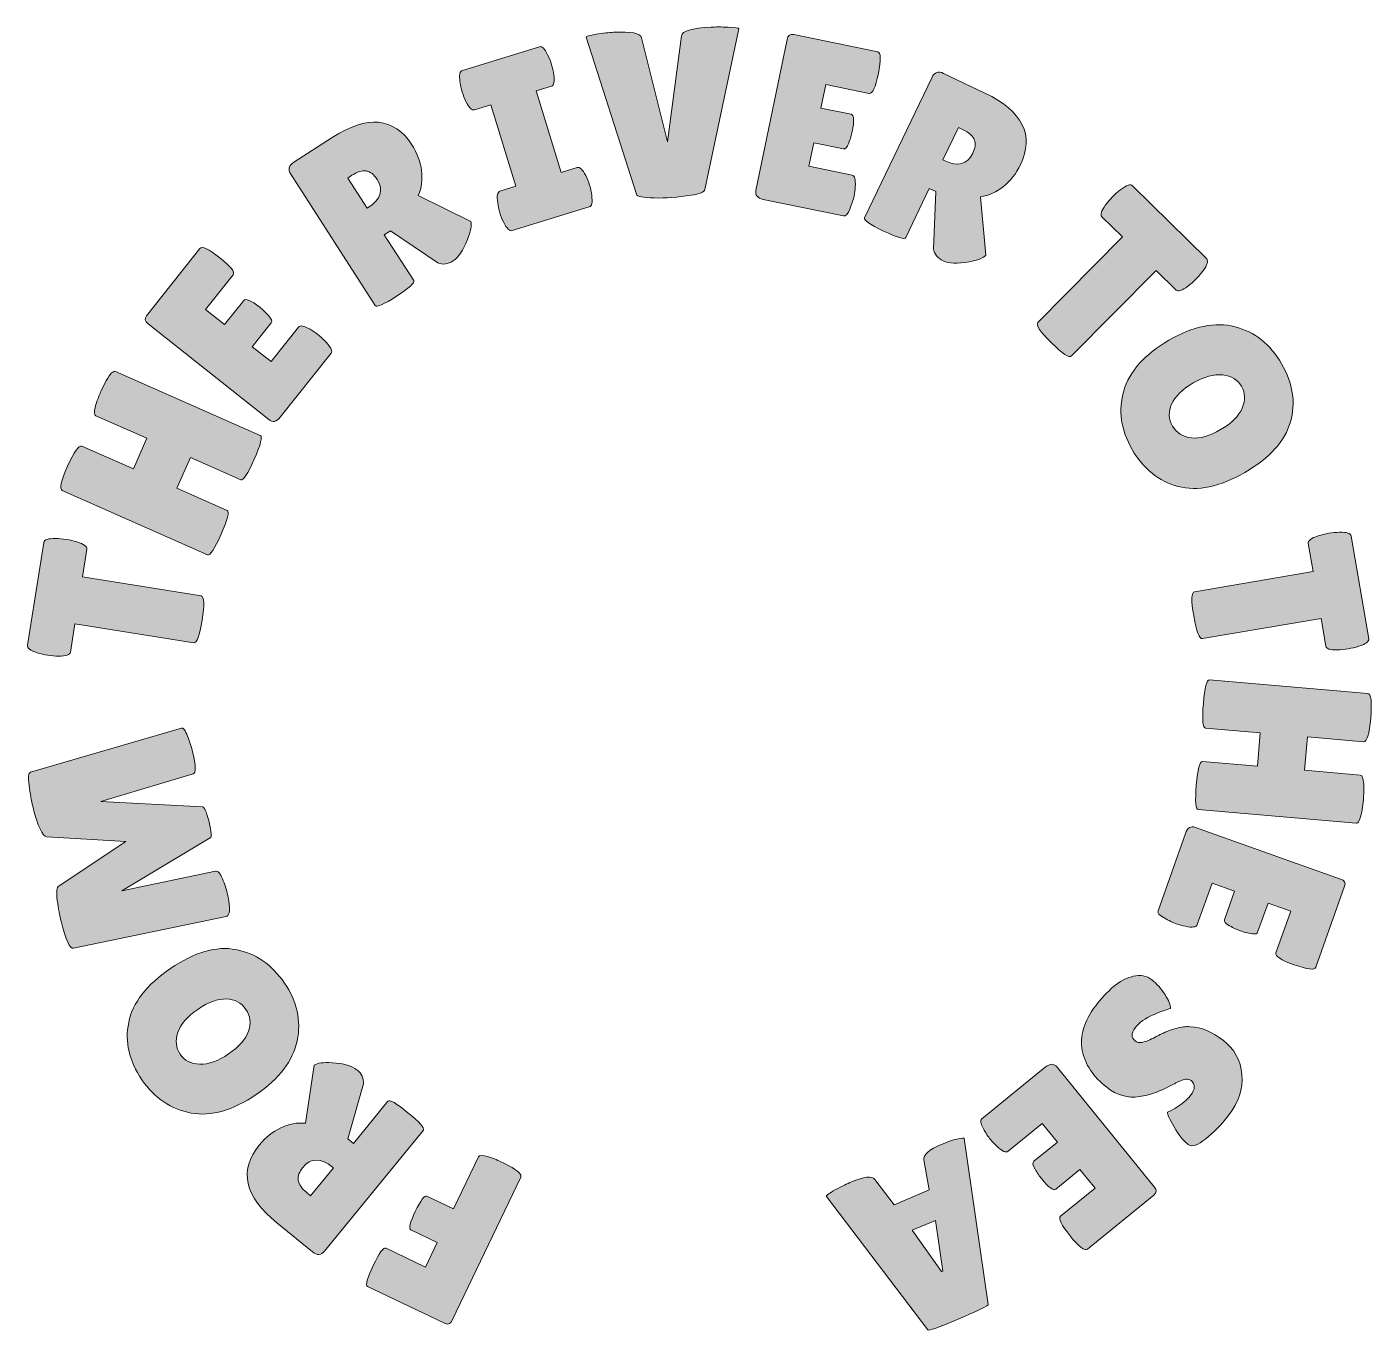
# Model space of a CAD drawing. Extents: x 389 to 737, y -670 to -333.
import ezdxf

# ---------------------------------------------------------------- set-up
doc = ezdxf.new("R2010")
doc.units = 0
doc.header["$MEASUREMENT"] = 0
doc.layers.add('Layer 1', color=7, linetype='Continuous', lineweight=0)

# ---------------------------------------------------------------- blocks, each defined once
blk = doc.blocks.new('Block_0')
at = {"layer": 'Layer 1', "true_color": 0x231f20, "transparency": 33554687}
h = blk.add_hatch(color=250, dxfattribs=at)
h.dxf.hatch_style = 2
edge = h.paths.add_edge_path()
edge.add_spline(control_points=[(533.45, -335.66), (533.44, -335.45), (534.33, -335.21), (536.11, -334.93), (537.9, -334.65), (539.37, -334.47), (540.53, -334.41), (545.11, -334.17), (547.53, -334.64), (547.8, -335.83), (547.8, -335.83), (554.57, -362.79), (554.57, -362.79), (554.57, -362.79), (558.14, -335.28), (558.14, -335.28), (558.33, -334.07), (560.85, -333.33), (565.72, -333.08), (566.92, -333.01), (568.43, -333.02), (570.26, -333.08), (572.08, -333.15), (573, -333.29), (573.01, -333.5), (573.01, -333.5), (564.23, -375.06), (564.23, -375.06), (564.1, -375.73), (562.9, -376.23), (560.64, -376.56), (557.15, -377.12), (553.97, -377.36), (551.09, -377.28), (548.21, -377.21), (546.67, -376.89), (546.47, -376.32), (546.47, -376.32), (533.45, -335.66), (533.45, -335.66)], knot_values=[0, 0, 0, 0, 1, 1, 1, 2, 2, 2, 3, 3, 3, 4, 4, 4, 5, 5, 5, 6, 6, 6, 7, 7, 7, 8, 8, 8, 9, 9, 9, 10, 10, 10, 11, 11, 11, 12, 12, 12, 13, 13, 13, 13], degree=3, periodic=0)
h = blk.add_hatch(color=250, dxfattribs=at)
h.dxf.hatch_style = 2
edge = h.paths.add_edge_path()
edge.add_spline(control_points=[(602.06, -355.63), (602.82, -355.79), (602.92, -357.28), (602.33, -360.12), (602.16, -360.97), (601.86, -361.95), (601.44, -363.07), (601.02, -364.18), (600.57, -364.69), (600.08, -364.59), (600.08, -364.59), (592.37, -363), (592.37, -363), (592.37, -363), (591.12, -369.07), (591.12, -369.07), (591.12, -369.07), (602.29, -371.38), (602.29, -371.38), (602.98, -371.52), (603.26, -372.51), (603.13, -374.34), (603.1, -375.13), (602.99, -375.96), (602.81, -376.83), (602.63, -377.7), (602.28, -378.8), (601.75, -380.13), (601.22, -381.45), (600.68, -382.06), (600.11, -381.94), (600.11, -381.94), (579.34, -377.66), (579.34, -377.66), (577.8, -377.34), (577.17, -376.56), (577.42, -375.3), (577.42, -375.3), (585.48, -336.26), (585.48, -336.26), (585.69, -335.2), (586.27, -334.77), (587.2, -334.97), (587.2, -334.97), (608.94, -339.45), (608.94, -339.45), (609.79, -339.62), (609.84, -341.5), (609.11, -345.09), (608.37, -348.67), (607.57, -350.37), (606.72, -350.2), (606.72, -350.2), (595.49, -347.88), (595.49, -347.88), (595.49, -347.88), (594.22, -354.01), (594.22, -354.01), (594.22, -354.01), (602.06, -355.63), (602.06, -355.63)], knot_values=[0, 0, 0, 0, 1, 1, 1, 2, 2, 2, 3, 3, 3, 4, 4, 4, 5, 5, 5, 6, 6, 6, 7, 7, 7, 8, 8, 8, 9, 9, 9, 10, 10, 10, 11, 11, 11, 12, 12, 12, 13, 13, 13, 14, 14, 14, 15, 15, 15, 16, 16, 16, 17, 17, 17, 18, 18, 18, 19, 19, 19, 20, 20, 20, 20], degree=3, periodic=0)
h = blk.add_hatch(color=250, dxfattribs=at)
h.dxf.hatch_style = 2
edge = h.paths.add_edge_path()
edge.add_spline(control_points=[(515.27, -374.26), (515.27, -374.26), (508.8, -353.16), (508.8, -353.16), (508.8, -353.16), (504.59, -354.45), (504.59, -354.45), (503.92, -354.66), (503.18, -353.96), (502.38, -352.34), (502.01, -351.55), (501.69, -350.72), (501.42, -349.85), (501.16, -348.98), (500.96, -348.11), (500.82, -347.24), (500.57, -345.46), (500.79, -344.46), (501.46, -344.26), (501.46, -344.26), (521.38, -338.15), (521.38, -338.15), (522.05, -337.94), (522.76, -338.65), (523.52, -340.28), (523.93, -341.06), (524.27, -341.89), (524.54, -342.75), (524.81, -343.62), (524.99, -344.5), (525.09, -345.38), (525.37, -347.15), (525.18, -348.14), (524.5, -348.34), (524.5, -348.34), (520.53, -349.56), (520.53, -349.56), (520.53, -349.56), (527.01, -370.66), (527.01, -370.66), (527.01, -370.66), (531.16, -369.39), (531.16, -369.39), (531.83, -369.18), (532.56, -369.89), (533.36, -371.5), (533.77, -372.28), (534.11, -373.11), (534.38, -373.98), (534.65, -374.85), (534.83, -375.72), (534.92, -376.6), (535.17, -378.38), (534.96, -379.38), (534.28, -379.58), (534.28, -379.58), (514.31, -385.71), (514.31, -385.71), (513.64, -385.92), (512.92, -385.21), (512.16, -383.58), (511.75, -382.8), (511.41, -381.98), (511.14, -381.11), (510.88, -380.24), (510.7, -379.36), (510.6, -378.48), (510.32, -376.71), (510.51, -375.72), (511.18, -375.52), (511.18, -375.52), (515.27, -374.26), (515.27, -374.26)], knot_values=[0, 0, 0, 0, 1, 1, 1, 2, 2, 2, 3, 3, 3, 4, 4, 4, 5, 5, 5, 6, 6, 6, 7, 7, 7, 8, 8, 8, 9, 9, 9, 10, 10, 10, 11, 11, 11, 12, 12, 12, 13, 13, 13, 14, 14, 14, 15, 15, 15, 16, 16, 16, 17, 17, 17, 18, 18, 18, 19, 19, 19, 20, 20, 20, 21, 21, 21, 22, 22, 22, 23, 23, 23, 24, 24, 24, 24], degree=3, periodic=0)
h = blk.add_hatch(color=250, dxfattribs=at)
h.dxf.hatch_style = 2
edge = h.paths.add_edge_path()
edge.add_spline(control_points=[(629.86, -359.05), (629.86, -359.05), (625.84, -367.44), (625.84, -367.44), (625.84, -367.44), (626.12, -367.57), (626.12, -367.57), (629.66, -369.27), (632.13, -368.65), (633.55, -365.7), (634.19, -364.36), (634.33, -363.2), (633.95, -362.22), (633.57, -361.23), (632.6, -360.37), (631.04, -359.61), (631.04, -359.61), (629.86, -359.05), (629.86, -359.05)], knot_values=[0, 0, 0, 0, 1, 1, 1, 2, 2, 2, 3, 3, 3, 4, 4, 4, 5, 5, 5, 6, 6, 6, 6], degree=3, periodic=0)
edge = h.paths.add_edge_path()
edge.add_spline(control_points=[(616.2, -387.5), (615.92, -388.1), (614, -387.54), (610.46, -385.84), (606.89, -384.13), (605.23, -382.99), (605.5, -382.43), (605.5, -382.43), (623, -345.99), (623, -345.99), (623.63, -344.69), (624.63, -344.36), (626.01, -345.03), (626.01, -345.03), (636.68, -350.15), (636.68, -350.15), (646.48, -354.86), (649.55, -361.03), (645.88, -368.67), (644.77, -370.98), (643.32, -372.86), (641.52, -374.31), (639.72, -375.76), (637.73, -376.65), (635.56, -376.99), (635.56, -376.99), (636.96, -392.1), (636.96, -392.1), (636.24, -392.85), (634.78, -393.42), (632.58, -393.78), (629.58, -394.31), (627.35, -394.23), (625.89, -393.53), (624.44, -392.83), (623.61, -391.79), (623.4, -390.41), (623.4, -390.41), (624.03, -375.64), (624.03, -375.64), (624.03, -375.64), (622.3, -374.81), (622.3, -374.81), (622.3, -374.81), (616.2, -387.5), (616.2, -387.5)], knot_values=[0, 0, 0, 0, 1, 1, 1, 2, 2, 2, 3, 3, 3, 4, 4, 4, 5, 5, 5, 6, 6, 6, 7, 7, 7, 8, 8, 8, 9, 9, 9, 10, 10, 10, 11, 11, 11, 12, 12, 12, 13, 13, 13, 14, 14, 14, 15, 15, 15, 15], degree=3, periodic=0)
h = blk.add_hatch(color=250, dxfattribs=at)
h.dxf.hatch_style = 2
edge = h.paths.add_edge_path()
edge.add_spline(control_points=[(471.77, -372.11), (471.77, -372.11), (476.8, -379.94), (476.8, -379.94), (476.8, -379.94), (477.06, -379.77), (477.06, -379.77), (480.37, -377.65), (481.13, -375.21), (479.37, -372.46), (478.56, -371.21), (477.64, -370.49), (476.61, -370.29), (475.58, -370.1), (474.33, -370.47), (472.87, -371.41), (472.87, -371.41), (471.77, -372.11), (471.77, -372.11)], knot_values=[0, 0, 0, 0, 1, 1, 1, 2, 2, 2, 3, 3, 3, 4, 4, 4, 5, 5, 5, 6, 6, 6, 6], degree=3, periodic=0)
edge = h.paths.add_edge_path()
edge.add_spline(control_points=[(488.84, -398.66), (489.2, -399.22), (487.73, -400.56), (484.42, -402.68), (481.08, -404.82), (479.25, -405.64), (478.91, -405.12), (478.91, -405.12), (457.05, -371.11), (457.05, -371.11), (456.27, -369.9), (456.52, -368.87), (457.81, -368.05), (457.81, -368.05), (467.77, -361.64), (467.77, -361.64), (476.91, -355.76), (483.77, -356.39), (488.36, -363.52), (489.74, -365.67), (490.58, -367.9), (490.88, -370.19), (491.17, -372.48), (490.89, -374.64), (490.03, -376.66), (490.03, -376.66), (503.64, -383.39), (503.64, -383.39), (503.9, -384.4), (503.61, -385.94), (502.78, -388), (501.65, -390.84), (500.41, -392.69), (499.05, -393.57), (497.7, -394.44), (496.38, -394.6), (495.09, -394.05), (495.09, -394.05), (482.85, -385.78), (482.85, -385.78), (482.85, -385.78), (481.23, -386.82), (481.23, -386.82), (481.23, -386.82), (488.84, -398.66), (488.84, -398.66)], knot_values=[0, 0, 0, 0, 1, 1, 1, 2, 2, 2, 3, 3, 3, 4, 4, 4, 5, 5, 5, 6, 6, 6, 7, 7, 7, 8, 8, 8, 9, 9, 9, 10, 10, 10, 11, 11, 11, 12, 12, 12, 13, 13, 13, 14, 14, 14, 15, 15, 15, 15], degree=3, periodic=0)
h = blk.add_hatch(color=250, dxfattribs=at)
h.dxf.hatch_style = 2
edge = h.paths.add_edge_path()
edge.add_spline(control_points=[(659.14, -418.15), (658.56, -418.74), (656.81, -417.6), (653.9, -414.72), (650.98, -411.85), (649.82, -410.12), (650.4, -409.53), (650.4, -409.53), (672.26, -387.37), (672.26, -387.37), (672.26, -387.37), (666.96, -382.15), (666.96, -382.15), (666.46, -381.65), (666.78, -380.63), (667.91, -379.07), (668.46, -378.34), (669.07, -377.63), (669.73, -376.96), (670.4, -376.28), (671.1, -375.66), (671.83, -375.1), (673.37, -373.95), (674.39, -373.62), (674.89, -374.12), (674.89, -374.12), (694.09, -393.06), (694.09, -393.06), (694.59, -393.55), (694.27, -394.58), (693.14, -396.13), (692.59, -396.87), (691.98, -397.57), (691.31, -398.25), (690.65, -398.93), (689.95, -399.55), (689.22, -400.11), (687.68, -401.26), (686.66, -401.58), (686.16, -401.09), (686.16, -401.09), (681, -396), (681, -396), (681, -396), (659.14, -418.15), (659.14, -418.15)], knot_values=[0, 0, 0, 0, 1, 1, 1, 2, 2, 2, 3, 3, 3, 4, 4, 4, 5, 5, 5, 6, 6, 6, 7, 7, 7, 8, 8, 8, 9, 9, 9, 10, 10, 10, 11, 11, 11, 12, 12, 12, 13, 13, 13, 14, 14, 14, 15, 15, 15, 15], degree=3, periodic=0)
h = blk.add_hatch(color=250, dxfattribs=at)
h.dxf.hatch_style = 2
edge = h.paths.add_edge_path()
edge.add_spline(control_points=[(444.86, -403.79), (445.35, -403.17), (446.73, -403.76), (449, -405.56), (449.67, -406.1), (450.42, -406.81), (451.23, -407.69), (452.03, -408.57), (452.28, -409.2), (451.97, -409.59), (451.97, -409.59), (447.08, -415.76), (447.08, -415.76), (447.08, -415.76), (451.93, -419.61), (451.93, -419.61), (451.93, -419.61), (459.03, -410.68), (459.03, -410.68), (459.46, -410.13), (460.47, -410.32), (462.05, -411.26), (462.74, -411.65), (463.44, -412.12), (464.13, -412.67), (464.83, -413.23), (465.65, -414.04), (466.59, -415.1), (467.54, -416.17), (467.83, -416.93), (467.47, -417.39), (467.47, -417.39), (454.29, -433.99), (454.29, -433.99), (453.31, -435.22), (452.32, -435.44), (451.32, -434.64), (451.32, -434.64), (420.1, -409.85), (420.1, -409.85), (419.26, -409.18), (419.13, -408.48), (419.72, -407.73), (419.72, -407.73), (433.52, -390.35), (433.52, -390.35), (434.06, -389.67), (435.77, -390.47), (438.63, -392.74), (441.5, -395.02), (442.66, -396.49), (442.12, -397.17), (442.12, -397.17), (434.99, -406.16), (434.99, -406.16), (434.99, -406.16), (439.89, -410.05), (439.89, -410.05), (439.89, -410.05), (444.86, -403.79), (444.86, -403.79)], knot_values=[0, 0, 0, 0, 1, 1, 1, 2, 2, 2, 3, 3, 3, 4, 4, 4, 5, 5, 5, 6, 6, 6, 7, 7, 7, 8, 8, 8, 9, 9, 9, 10, 10, 10, 11, 11, 11, 12, 12, 12, 13, 13, 13, 14, 14, 14, 15, 15, 15, 16, 16, 16, 17, 17, 17, 18, 18, 18, 19, 19, 19, 20, 20, 20, 20], degree=3, periodic=0)
h = blk.add_hatch(color=250, dxfattribs=at)
h.dxf.hatch_style = 2
edge = h.paths.add_edge_path()
edge.add_spline(control_points=[(703.09, -426), (702.1, -424.28), (700.48, -423.3), (698.23, -423.05), (695.99, -422.8), (693.44, -423.5), (690.6, -425.14), (687.75, -426.79), (685.89, -428.61), (685.01, -430.6), (684.14, -432.58), (684.22, -434.48), (685.27, -436.29), (686.31, -438.09), (687.93, -439.12), (690.12, -439.35), (692.31, -439.59), (694.84, -438.88), (697.7, -437.22), (700.56, -435.56), (702.42, -433.71), (703.29, -431.66), (704.15, -429.6), (704.09, -427.72), (703.09, -426)], knot_values=[0, 0, 0, 0, 1, 1, 1, 2, 2, 2, 3, 3, 3, 4, 4, 4, 5, 5, 5, 6, 6, 6, 7, 7, 7, 8, 8, 8, 8], degree=3, periodic=0)
edge = h.paths.add_edge_path()
edge.add_spline(control_points=[(674.8, -442.35), (671.89, -437.32), (671.17, -432.27), (672.62, -427.2), (674.08, -422.13), (677.97, -417.77), (684.28, -414.11), (690.59, -410.46), (696.31, -409.29), (701.42, -410.6), (706.52, -411.92), (710.54, -415.11), (713.47, -420.17), (716.4, -425.23), (717.17, -430.25), (715.77, -435.21), (714.37, -440.18), (710.43, -444.54), (703.93, -448.3), (697.44, -452.06), (691.69, -453.26), (686.68, -451.91), (681.67, -450.56), (677.71, -447.37), (674.8, -442.35)], knot_values=[0, 0, 0, 0, 1, 1, 1, 2, 2, 2, 3, 3, 3, 4, 4, 4, 5, 5, 5, 6, 6, 6, 7, 7, 7, 8, 8, 8, 8], degree=3, periodic=0)
h = blk.add_hatch(color=250, dxfattribs=at)
h.dxf.hatch_style = 2
edge = h.paths.add_edge_path()
edge.add_spline(control_points=[(449.14, -438.74), (449.79, -439.02), (449.26, -441.08), (447.57, -444.89), (445.88, -448.71), (444.72, -450.48), (444.08, -450.19), (444.08, -450.19), (431.04, -444.42), (431.04, -444.42), (431.04, -444.42), (427.52, -452.36), (427.52, -452.36), (427.52, -452.36), (440.56, -458.13), (440.56, -458.13), (441.21, -458.41), (440.68, -460.47), (438.99, -464.28), (437.3, -468.1), (436.14, -469.87), (435.5, -469.58), (435.5, -469.58), (397.9, -452.95), (397.9, -452.95), (397.11, -452.6), (397.56, -450.51), (399.25, -446.7), (400.94, -442.88), (402.18, -441.15), (402.97, -441.5), (402.97, -441.5), (416.3, -447.39), (416.3, -447.39), (416.3, -447.39), (419.81, -439.45), (419.81, -439.45), (419.81, -439.45), (406.6, -433.61), (406.6, -433.61), (406.07, -433.38), (406.11, -432.26), (406.72, -430.27), (407.08, -429.26), (407.47, -428.28), (407.89, -427.33), (407.89, -427.33), (409.28, -424.49), (409.28, -424.49), (410.34, -422.7), (411.14, -421.92), (411.67, -422.16), (411.67, -422.16), (449.14, -438.74), (449.14, -438.74)], knot_values=[0, 0, 0, 0, 1, 1, 1, 2, 2, 2, 3, 3, 3, 4, 4, 4, 5, 5, 5, 6, 6, 6, 7, 7, 7, 8, 8, 8, 9, 9, 9, 10, 10, 10, 11, 11, 11, 12, 12, 12, 13, 13, 13, 14, 14, 14, 15, 15, 15, 16, 16, 16, 17, 17, 17, 18, 18, 18, 18], degree=3, periodic=0)
h = blk.add_hatch(color=250, dxfattribs=at)
h.dxf.hatch_style = 2
edge = h.paths.add_edge_path()
edge.add_spline(control_points=[(433.84, -480.26), (434.65, -480.39), (434.74, -482.47), (434.09, -486.52), (433.45, -490.56), (432.71, -492.51), (431.9, -492.38), (431.9, -492.38), (401.16, -487.47), (401.16, -487.47), (401.16, -487.47), (399.99, -494.81), (399.99, -494.81), (399.88, -495.51), (398.86, -495.85), (396.94, -495.83), (396.02, -495.81), (395.09, -495.73), (394.15, -495.58), (393.22, -495.43), (392.31, -495.22), (391.43, -494.95), (389.6, -494.37), (388.74, -493.73), (388.85, -493.03), (388.85, -493.03), (393.1, -466.4), (393.1, -466.4), (393.22, -465.71), (394.23, -465.37), (396.16, -465.38), (397.07, -465.4), (398, -465.49), (398.94, -465.64), (399.88, -465.79), (400.79, -466), (401.67, -466.26), (403.5, -466.85), (404.36, -467.49), (404.25, -468.18), (404.25, -468.18), (403.1, -475.35), (403.1, -475.35), (403.1, -475.35), (433.84, -480.26), (433.84, -480.26)], knot_values=[0, 0, 0, 0, 1, 1, 1, 2, 2, 2, 3, 3, 3, 4, 4, 4, 5, 5, 5, 6, 6, 6, 7, 7, 7, 8, 8, 8, 9, 9, 9, 10, 10, 10, 11, 11, 11, 12, 12, 12, 13, 13, 13, 14, 14, 14, 15, 15, 15, 15], degree=3, periodic=0)
h = blk.add_hatch(color=250, dxfattribs=at)
h.dxf.hatch_style = 2
edge = h.paths.add_edge_path()
edge.add_spline(control_points=[(692.99, -491.28), (692.18, -491.41), (691.43, -489.47), (690.74, -485.43), (690.06, -481.4), (690.12, -479.31), (690.94, -479.17), (690.94, -479.17), (721.63, -473.97), (721.63, -473.97), (721.63, -473.97), (720.38, -466.64), (720.38, -466.64), (720.27, -465.94), (721.12, -465.29), (722.95, -464.69), (723.82, -464.42), (724.73, -464.2), (725.67, -464.04), (726.6, -463.88), (727.53, -463.79), (728.45, -463.76), (730.37, -463.73), (731.39, -464.06), (731.51, -464.75), (731.51, -464.75), (736.02, -491.34), (736.02, -491.34), (736.13, -492.03), (735.28, -492.68), (733.45, -493.28), (732.58, -493.56), (731.67, -493.77), (730.73, -493.93), (729.8, -494.09), (728.87, -494.19), (727.95, -494.22), (726.03, -494.25), (725.01, -493.92), (724.89, -493.23), (724.89, -493.23), (723.68, -486.07), (723.68, -486.07), (723.68, -486.07), (692.99, -491.28), (692.99, -491.28)], knot_values=[0, 0, 0, 0, 1, 1, 1, 2, 2, 2, 3, 3, 3, 4, 4, 4, 5, 5, 5, 6, 6, 6, 7, 7, 7, 8, 8, 8, 9, 9, 9, 10, 10, 10, 11, 11, 11, 12, 12, 12, 13, 13, 13, 14, 14, 14, 15, 15, 15, 15], degree=3, periodic=0)
h = blk.add_hatch(color=250, dxfattribs=at)
h.dxf.hatch_style = 2
edge = h.paths.add_edge_path()
edge.add_spline(control_points=[(691.92, -535.55), (691.22, -535.49), (691.05, -533.38), (691.41, -529.22), (691.77, -525.06), (692.3, -523.01), (693, -523.08), (693, -523.08), (707.21, -524.31), (707.21, -524.31), (707.21, -524.31), (707.96, -515.66), (707.96, -515.66), (707.96, -515.66), (693.75, -514.43), (693.75, -514.43), (693.05, -514.37), (692.88, -512.26), (693.24, -508.1), (693.6, -503.94), (694.13, -501.89), (694.83, -501.95), (694.83, -501.95), (735.78, -505.5), (735.78, -505.5), (736.65, -505.57), (736.9, -507.69), (736.54, -511.85), (736.18, -516.01), (735.57, -518.05), (734.7, -517.98), (734.7, -517.98), (720.19, -516.72), (720.19, -516.72), (720.19, -516.72), (719.44, -525.37), (719.44, -525.37), (719.44, -525.37), (733.83, -526.61), (733.83, -526.61), (734.41, -526.66), (734.73, -527.73), (734.8, -529.81), (734.79, -530.89), (734.74, -531.94), (734.65, -532.97), (734.65, -532.97), (734.25, -536.11), (734.25, -536.11), (733.83, -538.15), (733.33, -539.14), (732.75, -539.09), (732.75, -539.09), (691.92, -535.55), (691.92, -535.55)], knot_values=[0, 0, 0, 0, 1, 1, 1, 2, 2, 2, 3, 3, 3, 4, 4, 4, 5, 5, 5, 6, 6, 6, 7, 7, 7, 8, 8, 8, 9, 9, 9, 10, 10, 10, 11, 11, 11, 12, 12, 12, 13, 13, 13, 14, 14, 14, 15, 15, 15, 16, 16, 16, 17, 17, 17, 18, 18, 18, 18], degree=3, periodic=0)
h = blk.add_hatch(color=250, dxfattribs=at)
h.dxf.hatch_style = 2
edge = h.paths.add_edge_path()
edge.add_spline(control_points=[(431.63, -520.62), (432.51, -524.19), (432.55, -526.08), (431.75, -526.28), (431.75, -526.28), (407.91, -533.48), (407.91, -533.48), (407.91, -533.48), (434.16, -534.81), (434.16, -534.81), (434.68, -534.85), (435.26, -536.16), (435.89, -538.73), (436.52, -541.3), (436.63, -542.68), (436.21, -542.86), (436.21, -542.86), (413.33, -556.53), (413.33, -556.53), (413.33, -556.53), (437.56, -551.47), (437.56, -551.47), (438.17, -551.36), (438.77, -552.02), (439.35, -553.46), (439.94, -554.89), (440.35, -556.09), (440.6, -557.08), (440.84, -558.06), (441.01, -559.03), (441.12, -559.98), (441.31, -561.98), (441.04, -563.04), (440.31, -563.18), (440.31, -563.18), (400.83, -571.42), (400.83, -571.42), (399.87, -571.66), (398.79, -569.33), (397.58, -564.43), (397.23, -562.98), (396.9, -561.19), (396.61, -559.05), (396.32, -556.91), (396.46, -555.64), (397.05, -555.24), (397.05, -555.24), (414.35, -543.83), (414.35, -543.83), (414.35, -543.83), (393.88, -542.61), (393.88, -542.61), (392.75, -542.5), (391.54, -539.86), (390.27, -534.69), (389.9, -533.2), (389.58, -531.4), (389.29, -529.28), (389, -527.16), (389.14, -526.03), (389.7, -525.89), (389.7, -525.89), (428.77, -514.43), (428.77, -514.43), (429.21, -514.32), (429.72, -515.02), (430.31, -516.54), (430.9, -518.06), (431.34, -519.42), (431.63, -520.62)], knot_values=[0, 0, 0, 0, 1, 1, 1, 2, 2, 2, 3, 3, 3, 4, 4, 4, 5, 5, 5, 6, 6, 6, 7, 7, 7, 8, 8, 8, 9, 9, 9, 10, 10, 10, 11, 11, 11, 12, 12, 12, 13, 13, 13, 14, 14, 14, 15, 15, 15, 16, 16, 16, 17, 17, 17, 18, 18, 18, 19, 19, 19, 20, 20, 20, 21, 21, 21, 22, 22, 22, 23, 23, 23, 23], degree=3, periodic=0)
h = blk.add_hatch(color=250, dxfattribs=at)
h.dxf.hatch_style = 2
edge = h.paths.add_edge_path()
edge.add_spline(control_points=[(707.28, -567.25), (707.02, -567.99), (705.53, -567.87), (702.8, -566.9), (701.98, -566.61), (701.05, -566.18), (700, -565.61), (698.96, -565.04), (698.51, -564.52), (698.68, -564.05), (698.68, -564.05), (701.32, -556.64), (701.32, -556.64), (701.32, -556.64), (695.48, -554.56), (695.48, -554.56), (695.48, -554.56), (691.66, -565.3), (691.66, -565.3), (691.42, -565.97), (690.4, -566.11), (688.61, -565.73), (687.83, -565.59), (687.02, -565.36), (686.18, -565.07), (685.34, -564.77), (684.3, -564.27), (683.06, -563.56), (681.82, -562.86), (681.3, -562.23), (681.49, -561.69), (681.49, -561.69), (688.6, -541.71), (688.6, -541.71), (689.13, -540.23), (689.99, -539.71), (691.2, -540.14), (691.2, -540.14), (728.76, -553.5), (728.76, -553.5), (729.77, -553.86), (730.12, -554.49), (729.8, -555.39), (729.8, -555.39), (722.36, -576.3), (722.36, -576.3), (722.07, -577.12), (720.2, -576.91), (716.75, -575.68), (713.31, -574.46), (711.73, -573.44), (712.02, -572.62), (712.02, -572.62), (715.87, -561.81), (715.87, -561.81), (715.87, -561.81), (709.97, -559.71), (709.97, -559.71), (709.97, -559.71), (707.28, -567.25), (707.28, -567.25)], knot_values=[0, 0, 0, 0, 1, 1, 1, 2, 2, 2, 3, 3, 3, 4, 4, 4, 5, 5, 5, 6, 6, 6, 7, 7, 7, 8, 8, 8, 9, 9, 9, 10, 10, 10, 11, 11, 11, 12, 12, 12, 13, 13, 13, 14, 14, 14, 15, 15, 15, 16, 16, 16, 17, 17, 17, 18, 18, 18, 19, 19, 19, 20, 20, 20, 20], degree=3, periodic=0)
h = blk.add_hatch(color=250, dxfattribs=at)
h.dxf.hatch_style = 2
edge = h.paths.add_edge_path()
edge.add_spline(control_points=[(428.41, -598.82), (429.53, -600.46), (431.22, -601.32), (433.47, -601.4), (435.73, -601.49), (438.22, -600.6), (440.93, -598.75), (443.65, -596.89), (445.36, -594.94), (446.09, -592.89), (446.82, -590.84), (446.59, -588.95), (445.41, -587.23), (444.24, -585.51), (442.55, -584.61), (440.34, -584.54), (438.14, -584.47), (435.68, -585.36), (432.95, -587.23), (430.22, -589.1), (428.5, -591.09), (427.79, -593.2), (427.08, -595.31), (427.29, -597.19), (428.41, -598.82)], knot_values=[0, 0, 0, 0, 1, 1, 1, 2, 2, 2, 3, 3, 3, 4, 4, 4, 5, 5, 5, 6, 6, 6, 7, 7, 7, 8, 8, 8, 8], degree=3, periodic=0)
edge = h.paths.add_edge_path()
edge.add_spline(control_points=[(455.39, -580.41), (458.67, -585.2), (459.77, -590.18), (458.7, -595.35), (457.63, -600.51), (454.08, -605.15), (448.06, -609.27), (442.03, -613.39), (436.43, -614.98), (431.23, -614.05), (426.04, -613.12), (421.79, -610.24), (418.49, -605.42), (415.19, -600.59), (414.05, -595.65), (415.08, -590.59), (416.1, -585.53), (419.71, -580.89), (425.9, -576.65), (432.09, -572.42), (437.74, -570.79), (442.83, -571.76), (447.93, -572.73), (452.12, -575.61), (455.39, -580.41)], knot_values=[0, 0, 0, 0, 1, 1, 1, 2, 2, 2, 3, 3, 3, 4, 4, 4, 5, 5, 5, 6, 6, 6, 7, 7, 7, 8, 8, 8, 8], degree=3, periodic=0)
h = blk.add_hatch(color=250, dxfattribs=at)
h.dxf.hatch_style = 2
edge = h.paths.add_edge_path()
edge.add_spline(control_points=[(684.72, -587), (683.75, -587.25), (682.25, -587.8), (680.22, -588.66), (678.2, -589.52), (676.65, -590.64), (675.57, -592.03), (674.49, -593.42), (674.49, -594.53), (675.57, -595.37), (676.06, -595.75), (676.65, -595.89), (677.33, -595.79), (678, -595.69), (679, -595.3), (680.3, -594.64), (681.6, -593.97), (682.59, -593.48), (683.27, -593.18), (683.95, -592.87), (684.95, -592.53), (686.26, -592.16), (687.57, -591.79), (688.74, -591.64), (689.78, -591.71), (692.66, -591.85), (695.53, -593.03), (698.4, -595.26), (701.28, -597.49), (702.88, -600.44), (703.19, -604.11), (703.51, -607.78), (702.33, -611.35), (699.65, -614.81), (697.82, -617.16), (695.88, -619.14), (693.83, -620.74), (691.78, -622.34), (690.32, -622.86), (689.46, -622.29), (689.36, -622.21), (689.26, -622.14), (689.16, -622.06), (688.02, -621.17), (686.85, -619.69), (685.66, -617.62), (684.47, -615.55), (683.89, -614.29), (683.92, -613.84), (686.62, -612.59), (688.61, -611.13), (689.89, -609.48), (691.17, -607.83), (691.22, -606.55), (690.04, -605.64), (689.32, -605.08), (688.22, -605.2), (686.73, -605.97), (686.39, -606.13), (685.92, -606.37), (685.31, -606.68), (684.71, -607), (684, -607.35), (683.19, -607.75), (682.39, -608.14), (681.47, -608.53), (680.42, -608.89), (679.38, -609.26), (678.14, -609.57), (676.69, -609.81), (673.72, -610.27), (670.89, -609.47), (668.21, -607.39), (664.72, -604.68), (662.61, -601.5), (661.88, -597.85), (661.15, -594.2), (662.31, -590.35), (665.36, -586.28), (666.88, -584.32), (668.42, -582.67), (669.97, -581.34), (671.53, -580.01), (673.23, -579.12), (675.09, -578.68), (676.95, -578.24), (678.55, -578.54), (679.89, -579.58), (681.23, -580.61), (682.37, -581.89), (683.31, -583.41), (684.26, -584.92), (684.73, -586.12), (684.72, -587)], knot_values=[0, 0, 0, 0, 1, 1, 1, 2, 2, 2, 3, 3, 3, 4, 4, 4, 5, 5, 5, 6, 6, 6, 7, 7, 7, 8, 8, 8, 9, 9, 9, 10, 10, 10, 11, 11, 11, 12, 12, 12, 13, 13, 13, 14, 14, 14, 15, 15, 15, 16, 16, 16, 17, 17, 17, 18, 18, 18, 19, 19, 19, 20, 20, 20, 21, 21, 21, 22, 22, 22, 23, 23, 23, 24, 24, 24, 25, 25, 25, 26, 26, 26, 27, 27, 27, 28, 28, 28, 29, 29, 29, 30, 30, 30, 31, 31, 31, 31], degree=3, periodic=0)
h = blk.add_hatch(color=250, dxfattribs=at)
h.dxf.hatch_style = 2
edge = h.paths.add_edge_path()
edge.add_spline(control_points=[(462.18, -635.45), (462.18, -635.45), (468.07, -628.25), (468.07, -628.25), (468.07, -628.25), (467.83, -628.05), (467.83, -628.05), (464.79, -625.57), (462.23, -625.59), (460.17, -628.12), (459.23, -629.27), (458.82, -630.37), (458.96, -631.41), (459.09, -632.46), (459.83, -633.53), (461.17, -634.63), (461.17, -634.63), (462.18, -635.45), (462.18, -635.45)], knot_values=[0, 0, 0, 0, 1, 1, 1, 2, 2, 2, 3, 3, 3, 4, 4, 4, 5, 5, 5, 6, 6, 6, 6], degree=3, periodic=0)
edge = h.paths.add_edge_path()
edge.add_spline(control_points=[(482.15, -611.01), (482.57, -610.5), (484.3, -611.49), (487.34, -613.97), (490.41, -616.48), (491.75, -617.98), (491.36, -618.46), (491.36, -618.46), (465.78, -649.76), (465.78, -649.76), (464.87, -650.88), (463.82, -650.96), (462.63, -649.99), (462.63, -649.99), (453.46, -642.5), (453.46, -642.5), (445.04, -635.62), (443.52, -628.9), (448.88, -622.34), (450.5, -620.35), (452.36, -618.87), (454.44, -617.88), (456.53, -616.89), (458.67, -616.49), (460.87, -616.68), (460.87, -616.68), (463.06, -601.65), (463.06, -601.65), (463.94, -601.1), (465.49, -600.9), (467.71, -601.05), (470.76, -601.25), (472.9, -601.85), (474.15, -602.87), (475.4, -603.89), (475.96, -605.1), (475.84, -606.49), (475.84, -606.49), (471.76, -620.7), (471.76, -620.7), (471.76, -620.7), (473.25, -621.91), (473.25, -621.91), (473.25, -621.91), (482.15, -611.01), (482.15, -611.01)], knot_values=[0, 0, 0, 0, 1, 1, 1, 2, 2, 2, 3, 3, 3, 4, 4, 4, 5, 5, 5, 6, 6, 6, 7, 7, 7, 8, 8, 8, 9, 9, 9, 10, 10, 10, 11, 11, 11, 12, 12, 12, 13, 13, 13, 14, 14, 14, 15, 15, 15, 15], degree=3, periodic=0)
h = blk.add_hatch(color=250, dxfattribs=at)
h.dxf.hatch_style = 2
edge = h.paths.add_edge_path()
edge.add_spline(control_points=[(655.03, -633.72), (654.42, -634.21), (653.2, -633.34), (651.38, -631.09), (650.83, -630.42), (650.26, -629.57), (649.66, -628.54), (649.06, -627.5), (648.95, -626.83), (649.33, -626.52), (649.33, -626.52), (655.44, -621.55), (655.44, -621.55), (655.44, -621.55), (651.53, -616.74), (651.53, -616.74), (651.53, -616.74), (642.68, -623.94), (642.68, -623.94), (642.14, -624.38), (641.19, -623.98), (639.85, -622.73), (639.26, -622.19), (638.68, -621.58), (638.12, -620.9), (637.56, -620.21), (636.93, -619.24), (636.24, -617.99), (635.55, -616.75), (635.42, -615.94), (635.87, -615.57), (635.87, -615.57), (652.32, -602.19), (652.32, -602.19), (653.54, -601.2), (654.55, -601.2), (655.36, -602.19), (655.36, -602.19), (680.52, -633.12), (680.52, -633.12), (681.2, -633.95), (681.17, -634.67), (680.43, -635.27), (680.43, -635.27), (663.22, -649.28), (663.22, -649.28), (662.54, -649.82), (661.05, -648.68), (658.74, -645.84), (656.43, -643), (655.62, -641.31), (656.29, -640.76), (656.29, -640.76), (665.19, -633.52), (665.19, -633.52), (665.19, -633.52), (661.23, -628.67), (661.23, -628.67), (661.23, -628.67), (655.03, -633.72), (655.03, -633.72)], knot_values=[0, 0, 0, 0, 1, 1, 1, 2, 2, 2, 3, 3, 3, 4, 4, 4, 5, 5, 5, 6, 6, 6, 7, 7, 7, 8, 8, 8, 9, 9, 9, 10, 10, 10, 11, 11, 11, 12, 12, 12, 13, 13, 13, 14, 14, 14, 15, 15, 15, 16, 16, 16, 17, 17, 17, 18, 18, 18, 19, 19, 19, 20, 20, 20, 20], degree=3, periodic=0)
h = blk.add_hatch(color=250, dxfattribs=at)
h.dxf.hatch_style = 2
edge = h.paths.add_edge_path()
edge.add_spline(control_points=[(623.87, -641.82), (623.87, -641.82), (617.88, -644.35), (617.88, -644.35), (617.88, -644.35), (625.44, -655.09), (625.44, -655.09), (625.44, -655.09), (625.78, -654.95), (625.78, -654.95), (625.78, -654.95), (623.87, -641.82), (623.87, -641.82)], knot_values=[0, 0, 0, 0, 1, 1, 1, 2, 2, 2, 3, 3, 3, 4, 4, 4, 4], degree=3, periodic=0)
edge = h.paths.add_edge_path()
edge.add_spline(control_points=[(602.12, -631.89), (605.43, -630.49), (607.45, -630.27), (608.16, -631.23), (608.16, -631.23), (613.16, -637.8), (613.16, -637.8), (613.16, -637.8), (622.24, -633.96), (622.24, -633.96), (622.24, -633.96), (620.91, -626.18), (620.91, -626.18), (620.63, -624.9), (622.21, -623.54), (625.64, -622.09), (627.47, -621.32), (628.86, -620.86), (629.83, -620.7), (630.79, -620.54), (631.3, -620.51), (631.35, -620.63), (631.35, -620.63), (637.57, -663.56), (637.57, -663.56), (637.69, -663.87), (635.15, -665.12), (629.93, -667.33), (624.72, -669.53), (622.04, -670.48), (621.92, -670.17), (621.92, -670.17), (595.68, -635.62), (595.68, -635.62), (595.57, -635.35), (596.36, -634.77), (598.04, -633.88), (599.73, -632.99), (601.09, -632.33), (602.12, -631.89)], knot_values=[0, 0, 0, 0, 1, 1, 1, 2, 2, 2, 3, 3, 3, 4, 4, 4, 5, 5, 5, 6, 6, 6, 7, 7, 7, 8, 8, 8, 9, 9, 9, 10, 10, 10, 11, 11, 11, 12, 12, 12, 13, 13, 13, 13], degree=3, periodic=0)
h = blk.add_hatch(color=250, dxfattribs=at)
h.dxf.hatch_style = 2
edge = h.paths.add_edge_path()
edge.add_spline(control_points=[(476.93, -658.91), (476.3, -658.6), (476.77, -656.8), (478.35, -653.51), (479.94, -650.21), (481.04, -648.71), (481.68, -649.01), (481.68, -649.01), (491.91, -653.92), (491.91, -653.92), (491.91, -653.92), (494.96, -647.55), (494.96, -647.55), (494.96, -647.55), (488.14, -644.28), (488.14, -644.28), (487.51, -643.97), (487.89, -642.38), (489.27, -639.49), (490.66, -636.6), (491.65, -635.3), (492.24, -635.59), (492.24, -635.59), (499.12, -638.88), (499.12, -638.88), (499.12, -638.88), (505.58, -625.41), (505.58, -625.41), (505.83, -624.89), (506.7, -624.88), (508.18, -625.38), (509.65, -625.89), (510.86, -626.36), (511.79, -626.81), (511.79, -626.81), (514.36, -628.18), (514.36, -628.18), (516.08, -629.28), (516.82, -630.09), (516.57, -630.61), (516.57, -630.61), (498.81, -667.62), (498.81, -667.62), (498.53, -668.21), (498.22, -668.55), (497.89, -668.62), (497.56, -668.69), (497.15, -668.61), (496.66, -668.37), (496.66, -668.37), (476.93, -658.91), (476.93, -658.91)], knot_values=[0, 0, 0, 0, 1, 1, 1, 2, 2, 2, 3, 3, 3, 4, 4, 4, 5, 5, 5, 6, 6, 6, 7, 7, 7, 8, 8, 8, 9, 9, 9, 10, 10, 10, 11, 11, 11, 12, 12, 12, 13, 13, 13, 14, 14, 14, 15, 15, 15, 16, 16, 16, 17, 17, 17, 17], degree=3, periodic=0)
at = {"layer": 'Layer 1'}
for points, knots in [([(533.45, -335.66), (533.44, -335.45), (534.33, -335.21), (536.11, -334.93), (537.9, -334.65), (539.37, -334.47), (540.53, -334.41), (545.11, -334.17), (547.53, -334.64), (547.8, -335.83), (547.8, -335.83), (554.57, -362.79), (554.57, -362.79), (554.57, -362.79), (558.14, -335.28), (558.14, -335.28), (558.33, -334.07), (560.85, -333.33), (565.72, -333.08), (566.92, -333.01), (568.43, -333.02), (570.26, -333.08), (572.08, -333.15), (573, -333.29), (573.01, -333.5), (573.01, -333.5), (564.23, -375.06), (564.23, -375.06), (564.1, -375.73), (562.9, -376.23), (560.64, -376.56), (557.15, -377.12), (553.97, -377.36), (551.09, -377.28), (548.21, -377.21), (546.67, -376.89), (546.47, -376.32), (546.47, -376.32), (533.45, -335.66), (533.45, -335.66)], [0, 0, 0, 0, 1, 1, 1, 2, 2, 2, 3, 3, 3, 4, 4, 4, 5, 5, 5, 6, 6, 6, 7, 7, 7, 8, 8, 8, 9, 9, 9, 10, 10, 10, 11, 11, 11, 12, 12, 12, 13, 13, 13, 13]), ([(602.06, -355.63), (602.82, -355.79), (602.92, -357.28), (602.33, -360.12), (602.16, -360.97), (601.86, -361.95), (601.44, -363.07), (601.02, -364.18), (600.57, -364.69), (600.08, -364.59), (600.08, -364.59), (592.37, -363), (592.37, -363), (592.37, -363), (591.12, -369.07), (591.12, -369.07), (591.12, -369.07), (602.29, -371.38), (602.29, -371.38), (602.98, -371.52), (603.26, -372.51), (603.13, -374.34), (603.1, -375.13), (602.99, -375.96), (602.81, -376.83), (602.63, -377.7), (602.28, -378.8), (601.75, -380.13), (601.22, -381.45), (600.68, -382.06), (600.11, -381.94), (600.11, -381.94), (579.34, -377.66), (579.34, -377.66), (577.8, -377.34), (577.17, -376.56), (577.42, -375.3), (577.42, -375.3), (585.48, -336.26), (585.48, -336.26), (585.69, -335.2), (586.27, -334.77), (587.2, -334.97), (587.2, -334.97), (608.94, -339.45), (608.94, -339.45), (609.79, -339.62), (609.84, -341.5), (609.11, -345.09), (608.37, -348.67), (607.57, -350.37), (606.72, -350.2), (606.72, -350.2), (595.49, -347.88), (595.49, -347.88), (595.49, -347.88), (594.22, -354.01), (594.22, -354.01), (594.22, -354.01), (602.06, -355.63), (602.06, -355.63)], [0, 0, 0, 0, 1, 1, 1, 2, 2, 2, 3, 3, 3, 4, 4, 4, 5, 5, 5, 6, 6, 6, 7, 7, 7, 8, 8, 8, 9, 9, 9, 10, 10, 10, 11, 11, 11, 12, 12, 12, 13, 13, 13, 14, 14, 14, 15, 15, 15, 16, 16, 16, 17, 17, 17, 18, 18, 18, 19, 19, 19, 20, 20, 20, 20]), ([(515.27, -374.26), (515.27, -374.26), (508.8, -353.16), (508.8, -353.16), (508.8, -353.16), (504.59, -354.45), (504.59, -354.45), (503.92, -354.66), (503.18, -353.96), (502.38, -352.34), (502.01, -351.55), (501.69, -350.72), (501.42, -349.85), (501.16, -348.98), (500.96, -348.11), (500.82, -347.24), (500.57, -345.46), (500.79, -344.46), (501.46, -344.26), (501.46, -344.26), (521.38, -338.15), (521.38, -338.15), (522.05, -337.94), (522.76, -338.65), (523.52, -340.28), (523.93, -341.06), (524.27, -341.89), (524.54, -342.75), (524.81, -343.62), (524.99, -344.5), (525.09, -345.38), (525.37, -347.15), (525.18, -348.14), (524.5, -348.34), (524.5, -348.34), (520.53, -349.56), (520.53, -349.56), (520.53, -349.56), (527.01, -370.66), (527.01, -370.66), (527.01, -370.66), (531.16, -369.39), (531.16, -369.39), (531.83, -369.18), (532.56, -369.89), (533.36, -371.5), (533.77, -372.28), (534.11, -373.11), (534.38, -373.98), (534.65, -374.85), (534.83, -375.72), (534.92, -376.6), (535.17, -378.38), (534.96, -379.38), (534.28, -379.58), (534.28, -379.58), (514.31, -385.71), (514.31, -385.71), (513.64, -385.92), (512.92, -385.21), (512.16, -383.58), (511.75, -382.8), (511.41, -381.98), (511.14, -381.11), (510.88, -380.24), (510.7, -379.36), (510.6, -378.48), (510.32, -376.71), (510.51, -375.72), (511.18, -375.52), (511.18, -375.52), (515.27, -374.26), (515.27, -374.26)], [0, 0, 0, 0, 1, 1, 1, 2, 2, 2, 3, 3, 3, 4, 4, 4, 5, 5, 5, 6, 6, 6, 7, 7, 7, 8, 8, 8, 9, 9, 9, 10, 10, 10, 11, 11, 11, 12, 12, 12, 13, 13, 13, 14, 14, 14, 15, 15, 15, 16, 16, 16, 17, 17, 17, 18, 18, 18, 19, 19, 19, 20, 20, 20, 21, 21, 21, 22, 22, 22, 23, 23, 23, 24, 24, 24, 24]), ([(616.2, -387.5), (615.92, -388.1), (614, -387.54), (610.46, -385.84), (606.89, -384.13), (605.23, -382.99), (605.5, -382.43), (605.5, -382.43), (623, -345.99), (623, -345.99), (623.63, -344.69), (624.63, -344.36), (626.01, -345.03), (626.01, -345.03), (636.68, -350.15), (636.68, -350.15), (646.48, -354.86), (649.55, -361.03), (645.88, -368.67), (644.77, -370.98), (643.32, -372.86), (641.52, -374.31), (639.72, -375.76), (637.73, -376.65), (635.56, -376.99), (635.56, -376.99), (636.96, -392.1), (636.96, -392.1), (636.24, -392.85), (634.78, -393.42), (632.58, -393.78), (629.58, -394.31), (627.35, -394.23), (625.89, -393.53), (624.44, -392.83), (623.61, -391.79), (623.4, -390.41), (623.4, -390.41), (624.03, -375.64), (624.03, -375.64), (624.03, -375.64), (622.3, -374.81), (622.3, -374.81), (622.3, -374.81), (616.2, -387.5), (616.2, -387.5)], [0, 0, 0, 0, 1, 1, 1, 2, 2, 2, 3, 3, 3, 4, 4, 4, 5, 5, 5, 6, 6, 6, 7, 7, 7, 8, 8, 8, 9, 9, 9, 10, 10, 10, 11, 11, 11, 12, 12, 12, 13, 13, 13, 14, 14, 14, 15, 15, 15, 15]), ([(488.84, -398.66), (489.2, -399.22), (487.73, -400.56), (484.42, -402.68), (481.08, -404.82), (479.25, -405.64), (478.91, -405.12), (478.91, -405.12), (457.05, -371.11), (457.05, -371.11), (456.27, -369.9), (456.52, -368.87), (457.81, -368.05), (457.81, -368.05), (467.77, -361.64), (467.77, -361.64), (476.91, -355.76), (483.77, -356.39), (488.36, -363.52), (489.74, -365.67), (490.58, -367.9), (490.88, -370.19), (491.17, -372.48), (490.89, -374.64), (490.03, -376.66), (490.03, -376.66), (503.64, -383.39), (503.64, -383.39), (503.9, -384.4), (503.61, -385.94), (502.78, -388), (501.65, -390.84), (500.41, -392.69), (499.05, -393.57), (497.7, -394.44), (496.38, -394.6), (495.09, -394.05), (495.09, -394.05), (482.85, -385.78), (482.85, -385.78), (482.85, -385.78), (481.23, -386.82), (481.23, -386.82), (481.23, -386.82), (488.84, -398.66), (488.84, -398.66)], [0, 0, 0, 0, 1, 1, 1, 2, 2, 2, 3, 3, 3, 4, 4, 4, 5, 5, 5, 6, 6, 6, 7, 7, 7, 8, 8, 8, 9, 9, 9, 10, 10, 10, 11, 11, 11, 12, 12, 12, 13, 13, 13, 14, 14, 14, 15, 15, 15, 15]), ([(629.86, -359.05), (629.86, -359.05), (625.84, -367.44), (625.84, -367.44), (625.84, -367.44), (626.12, -367.57), (626.12, -367.57), (629.66, -369.27), (632.13, -368.65), (633.55, -365.7), (634.19, -364.36), (634.33, -363.2), (633.95, -362.22), (633.57, -361.23), (632.6, -360.37), (631.04, -359.61), (631.04, -359.61), (629.86, -359.05), (629.86, -359.05)], [0, 0, 0, 0, 1, 1, 1, 2, 2, 2, 3, 3, 3, 4, 4, 4, 5, 5, 5, 6, 6, 6, 6]), ([(471.77, -372.11), (471.77, -372.11), (476.8, -379.94), (476.8, -379.94), (476.8, -379.94), (477.06, -379.77), (477.06, -379.77), (480.37, -377.65), (481.13, -375.21), (479.37, -372.46), (478.56, -371.21), (477.64, -370.49), (476.61, -370.29), (475.58, -370.1), (474.33, -370.47), (472.87, -371.41), (472.87, -371.41), (471.77, -372.11), (471.77, -372.11)], [0, 0, 0, 0, 1, 1, 1, 2, 2, 2, 3, 3, 3, 4, 4, 4, 5, 5, 5, 6, 6, 6, 6]), ([(659.14, -418.15), (658.56, -418.74), (656.81, -417.6), (653.9, -414.72), (650.98, -411.85), (649.82, -410.12), (650.4, -409.53), (650.4, -409.53), (672.26, -387.37), (672.26, -387.37), (672.26, -387.37), (666.96, -382.15), (666.96, -382.15), (666.46, -381.65), (666.78, -380.63), (667.91, -379.07), (668.46, -378.34), (669.07, -377.63), (669.73, -376.96), (670.4, -376.28), (671.1, -375.66), (671.83, -375.1), (673.37, -373.95), (674.39, -373.62), (674.89, -374.12), (674.89, -374.12), (694.09, -393.06), (694.09, -393.06), (694.59, -393.55), (694.27, -394.58), (693.14, -396.13), (692.59, -396.87), (691.98, -397.57), (691.31, -398.25), (690.65, -398.93), (689.95, -399.55), (689.22, -400.11), (687.68, -401.26), (686.66, -401.58), (686.16, -401.09), (686.16, -401.09), (681, -396), (681, -396), (681, -396), (659.14, -418.15), (659.14, -418.15)], [0, 0, 0, 0, 1, 1, 1, 2, 2, 2, 3, 3, 3, 4, 4, 4, 5, 5, 5, 6, 6, 6, 7, 7, 7, 8, 8, 8, 9, 9, 9, 10, 10, 10, 11, 11, 11, 12, 12, 12, 13, 13, 13, 14, 14, 14, 15, 15, 15, 15]), ([(444.86, -403.79), (445.35, -403.17), (446.73, -403.76), (449, -405.56), (449.67, -406.1), (450.42, -406.81), (451.23, -407.69), (452.03, -408.57), (452.28, -409.2), (451.97, -409.59), (451.97, -409.59), (447.08, -415.76), (447.08, -415.76), (447.08, -415.76), (451.93, -419.61), (451.93, -419.61), (451.93, -419.61), (459.03, -410.68), (459.03, -410.68), (459.46, -410.13), (460.47, -410.32), (462.05, -411.26), (462.74, -411.65), (463.44, -412.12), (464.13, -412.67), (464.83, -413.23), (465.65, -414.04), (466.59, -415.1), (467.54, -416.17), (467.83, -416.93), (467.47, -417.39), (467.47, -417.39), (454.29, -433.99), (454.29, -433.99), (453.31, -435.22), (452.32, -435.44), (451.32, -434.64), (451.32, -434.64), (420.1, -409.85), (420.1, -409.85), (419.26, -409.18), (419.13, -408.48), (419.72, -407.73), (419.72, -407.73), (433.52, -390.35), (433.52, -390.35), (434.06, -389.67), (435.77, -390.47), (438.63, -392.74), (441.5, -395.02), (442.66, -396.49), (442.12, -397.17), (442.12, -397.17), (434.99, -406.16), (434.99, -406.16), (434.99, -406.16), (439.89, -410.05), (439.89, -410.05), (439.89, -410.05), (444.86, -403.79), (444.86, -403.79)], [0, 0, 0, 0, 1, 1, 1, 2, 2, 2, 3, 3, 3, 4, 4, 4, 5, 5, 5, 6, 6, 6, 7, 7, 7, 8, 8, 8, 9, 9, 9, 10, 10, 10, 11, 11, 11, 12, 12, 12, 13, 13, 13, 14, 14, 14, 15, 15, 15, 16, 16, 16, 17, 17, 17, 18, 18, 18, 19, 19, 19, 20, 20, 20, 20]), ([(674.8, -442.35), (671.89, -437.32), (671.17, -432.27), (672.62, -427.2), (674.08, -422.13), (677.97, -417.77), (684.28, -414.11), (690.59, -410.46), (696.31, -409.29), (701.42, -410.6), (706.52, -411.92), (710.54, -415.11), (713.47, -420.17), (716.4, -425.23), (717.17, -430.25), (715.77, -435.21), (714.37, -440.18), (710.43, -444.54), (703.93, -448.3), (697.44, -452.06), (691.69, -453.26), (686.68, -451.91), (681.67, -450.56), (677.71, -447.37), (674.8, -442.35)], [0, 0, 0, 0, 1, 1, 1, 2, 2, 2, 3, 3, 3, 4, 4, 4, 5, 5, 5, 6, 6, 6, 7, 7, 7, 8, 8, 8, 8]), ([(449.14, -438.74), (449.79, -439.02), (449.26, -441.08), (447.57, -444.89), (445.88, -448.71), (444.72, -450.48), (444.08, -450.19), (444.08, -450.19), (431.04, -444.42), (431.04, -444.42), (431.04, -444.42), (427.52, -452.36), (427.52, -452.36), (427.52, -452.36), (440.56, -458.13), (440.56, -458.13), (441.21, -458.41), (440.68, -460.47), (438.99, -464.28), (437.3, -468.1), (436.14, -469.87), (435.5, -469.58), (435.5, -469.58), (397.9, -452.95), (397.9, -452.95), (397.11, -452.6), (397.56, -450.51), (399.25, -446.7), (400.94, -442.88), (402.18, -441.15), (402.97, -441.5), (402.97, -441.5), (416.3, -447.39), (416.3, -447.39), (416.3, -447.39), (419.81, -439.45), (419.81, -439.45), (419.81, -439.45), (406.6, -433.61), (406.6, -433.61), (406.07, -433.38), (406.11, -432.26), (406.72, -430.27), (407.08, -429.26), (407.47, -428.28), (407.89, -427.33), (407.89, -427.33), (409.28, -424.49), (409.28, -424.49), (410.34, -422.7), (411.14, -421.92), (411.67, -422.16), (411.67, -422.16), (449.14, -438.74), (449.14, -438.74)], [0, 0, 0, 0, 1, 1, 1, 2, 2, 2, 3, 3, 3, 4, 4, 4, 5, 5, 5, 6, 6, 6, 7, 7, 7, 8, 8, 8, 9, 9, 9, 10, 10, 10, 11, 11, 11, 12, 12, 12, 13, 13, 13, 14, 14, 14, 15, 15, 15, 16, 16, 16, 17, 17, 17, 18, 18, 18, 18]), ([(703.09, -426), (702.1, -424.28), (700.48, -423.3), (698.23, -423.05), (695.99, -422.8), (693.44, -423.5), (690.6, -425.14), (687.75, -426.79), (685.89, -428.61), (685.01, -430.6), (684.14, -432.58), (684.22, -434.48), (685.27, -436.29), (686.31, -438.09), (687.93, -439.12), (690.12, -439.35), (692.31, -439.59), (694.84, -438.88), (697.7, -437.22), (700.56, -435.56), (702.42, -433.71), (703.29, -431.66), (704.15, -429.6), (704.09, -427.72), (703.09, -426)], [0, 0, 0, 0, 1, 1, 1, 2, 2, 2, 3, 3, 3, 4, 4, 4, 5, 5, 5, 6, 6, 6, 7, 7, 7, 8, 8, 8, 8]), ([(433.84, -480.26), (434.65, -480.39), (434.74, -482.47), (434.09, -486.52), (433.45, -490.56), (432.71, -492.51), (431.9, -492.38), (431.9, -492.38), (401.16, -487.47), (401.16, -487.47), (401.16, -487.47), (399.99, -494.81), (399.99, -494.81), (399.88, -495.51), (398.86, -495.85), (396.94, -495.83), (396.02, -495.81), (395.09, -495.73), (394.15, -495.58), (393.22, -495.43), (392.31, -495.22), (391.43, -494.95), (389.6, -494.37), (388.74, -493.73), (388.85, -493.03), (388.85, -493.03), (393.1, -466.4), (393.1, -466.4), (393.22, -465.71), (394.23, -465.37), (396.16, -465.38), (397.07, -465.4), (398, -465.49), (398.94, -465.64), (399.88, -465.79), (400.79, -466), (401.67, -466.26), (403.5, -466.85), (404.36, -467.49), (404.25, -468.18), (404.25, -468.18), (403.1, -475.35), (403.1, -475.35), (403.1, -475.35), (433.84, -480.26), (433.84, -480.26)], [0, 0, 0, 0, 1, 1, 1, 2, 2, 2, 3, 3, 3, 4, 4, 4, 5, 5, 5, 6, 6, 6, 7, 7, 7, 8, 8, 8, 9, 9, 9, 10, 10, 10, 11, 11, 11, 12, 12, 12, 13, 13, 13, 14, 14, 14, 15, 15, 15, 15]), ([(692.99, -491.28), (692.18, -491.41), (691.43, -489.47), (690.74, -485.43), (690.06, -481.4), (690.12, -479.31), (690.94, -479.17), (690.94, -479.17), (721.63, -473.97), (721.63, -473.97), (721.63, -473.97), (720.38, -466.64), (720.38, -466.64), (720.27, -465.94), (721.12, -465.29), (722.95, -464.69), (723.82, -464.42), (724.73, -464.2), (725.67, -464.04), (726.6, -463.88), (727.53, -463.79), (728.45, -463.76), (730.37, -463.73), (731.39, -464.06), (731.51, -464.75), (731.51, -464.75), (736.02, -491.34), (736.02, -491.34), (736.13, -492.03), (735.28, -492.68), (733.45, -493.28), (732.58, -493.56), (731.67, -493.77), (730.73, -493.93), (729.8, -494.09), (728.87, -494.19), (727.95, -494.22), (726.03, -494.25), (725.01, -493.92), (724.89, -493.23), (724.89, -493.23), (723.68, -486.07), (723.68, -486.07), (723.68, -486.07), (692.99, -491.28), (692.99, -491.28)], [0, 0, 0, 0, 1, 1, 1, 2, 2, 2, 3, 3, 3, 4, 4, 4, 5, 5, 5, 6, 6, 6, 7, 7, 7, 8, 8, 8, 9, 9, 9, 10, 10, 10, 11, 11, 11, 12, 12, 12, 13, 13, 13, 14, 14, 14, 15, 15, 15, 15]), ([(691.92, -535.55), (691.22, -535.49), (691.05, -533.38), (691.41, -529.22), (691.77, -525.06), (692.3, -523.01), (693, -523.08), (693, -523.08), (707.21, -524.31), (707.21, -524.31), (707.21, -524.31), (707.96, -515.66), (707.96, -515.66), (707.96, -515.66), (693.75, -514.43), (693.75, -514.43), (693.05, -514.37), (692.88, -512.26), (693.24, -508.1), (693.6, -503.94), (694.13, -501.89), (694.83, -501.95), (694.83, -501.95), (735.78, -505.5), (735.78, -505.5), (736.65, -505.57), (736.9, -507.69), (736.54, -511.85), (736.18, -516.01), (735.57, -518.05), (734.7, -517.98), (734.7, -517.98), (720.19, -516.72), (720.19, -516.72), (720.19, -516.72), (719.44, -525.37), (719.44, -525.37), (719.44, -525.37), (733.83, -526.61), (733.83, -526.61), (734.41, -526.66), (734.73, -527.73), (734.8, -529.81), (734.79, -530.89), (734.74, -531.94), (734.65, -532.97), (734.65, -532.97), (734.25, -536.11), (734.25, -536.11), (733.83, -538.15), (733.33, -539.14), (732.75, -539.09), (732.75, -539.09), (691.92, -535.55), (691.92, -535.55)], [0, 0, 0, 0, 1, 1, 1, 2, 2, 2, 3, 3, 3, 4, 4, 4, 5, 5, 5, 6, 6, 6, 7, 7, 7, 8, 8, 8, 9, 9, 9, 10, 10, 10, 11, 11, 11, 12, 12, 12, 13, 13, 13, 14, 14, 14, 15, 15, 15, 16, 16, 16, 17, 17, 17, 18, 18, 18, 18]), ([(431.63, -520.62), (432.51, -524.19), (432.55, -526.08), (431.75, -526.28), (431.75, -526.28), (407.91, -533.48), (407.91, -533.48), (407.91, -533.48), (434.16, -534.81), (434.16, -534.81), (434.68, -534.85), (435.26, -536.16), (435.89, -538.73), (436.52, -541.3), (436.63, -542.68), (436.21, -542.86), (436.21, -542.86), (413.33, -556.53), (413.33, -556.53), (413.33, -556.53), (437.56, -551.47), (437.56, -551.47), (438.17, -551.36), (438.77, -552.02), (439.35, -553.46), (439.94, -554.89), (440.35, -556.09), (440.6, -557.08), (440.84, -558.06), (441.01, -559.03), (441.12, -559.98), (441.31, -561.98), (441.04, -563.04), (440.31, -563.18), (440.31, -563.18), (400.83, -571.42), (400.83, -571.42), (399.87, -571.66), (398.79, -569.33), (397.58, -564.43), (397.23, -562.98), (396.9, -561.19), (396.61, -559.05), (396.32, -556.91), (396.46, -555.64), (397.05, -555.24), (397.05, -555.24), (414.35, -543.83), (414.35, -543.83), (414.35, -543.83), (393.88, -542.61), (393.88, -542.61), (392.75, -542.5), (391.54, -539.86), (390.27, -534.69), (389.9, -533.2), (389.58, -531.4), (389.29, -529.28), (389, -527.16), (389.14, -526.03), (389.7, -525.89), (389.7, -525.89), (428.77, -514.43), (428.77, -514.43), (429.21, -514.32), (429.72, -515.02), (430.31, -516.54), (430.9, -518.06), (431.34, -519.42), (431.63, -520.62)], [0, 0, 0, 0, 1, 1, 1, 2, 2, 2, 3, 3, 3, 4, 4, 4, 5, 5, 5, 6, 6, 6, 7, 7, 7, 8, 8, 8, 9, 9, 9, 10, 10, 10, 11, 11, 11, 12, 12, 12, 13, 13, 13, 14, 14, 14, 15, 15, 15, 16, 16, 16, 17, 17, 17, 18, 18, 18, 19, 19, 19, 20, 20, 20, 21, 21, 21, 22, 22, 22, 23, 23, 23, 23]), ([(707.28, -567.25), (707.02, -567.99), (705.53, -567.87), (702.8, -566.9), (701.98, -566.61), (701.05, -566.18), (700, -565.61), (698.96, -565.04), (698.51, -564.52), (698.68, -564.05), (698.68, -564.05), (701.32, -556.64), (701.32, -556.64), (701.32, -556.64), (695.48, -554.56), (695.48, -554.56), (695.48, -554.56), (691.66, -565.3), (691.66, -565.3), (691.42, -565.97), (690.4, -566.11), (688.61, -565.73), (687.83, -565.59), (687.02, -565.36), (686.18, -565.07), (685.34, -564.77), (684.3, -564.27), (683.06, -563.56), (681.82, -562.86), (681.3, -562.23), (681.49, -561.69), (681.49, -561.69), (688.6, -541.71), (688.6, -541.71), (689.13, -540.23), (689.99, -539.71), (691.2, -540.14), (691.2, -540.14), (728.76, -553.5), (728.76, -553.5), (729.77, -553.86), (730.12, -554.49), (729.8, -555.39), (729.8, -555.39), (722.36, -576.3), (722.36, -576.3), (722.07, -577.12), (720.2, -576.91), (716.75, -575.68), (713.31, -574.46), (711.73, -573.44), (712.02, -572.62), (712.02, -572.62), (715.87, -561.81), (715.87, -561.81), (715.87, -561.81), (709.97, -559.71), (709.97, -559.71), (709.97, -559.71), (707.28, -567.25), (707.28, -567.25)], [0, 0, 0, 0, 1, 1, 1, 2, 2, 2, 3, 3, 3, 4, 4, 4, 5, 5, 5, 6, 6, 6, 7, 7, 7, 8, 8, 8, 9, 9, 9, 10, 10, 10, 11, 11, 11, 12, 12, 12, 13, 13, 13, 14, 14, 14, 15, 15, 15, 16, 16, 16, 17, 17, 17, 18, 18, 18, 19, 19, 19, 20, 20, 20, 20]), ([(455.39, -580.41), (458.67, -585.2), (459.77, -590.18), (458.7, -595.35), (457.63, -600.51), (454.08, -605.15), (448.06, -609.27), (442.03, -613.39), (436.43, -614.98), (431.23, -614.05), (426.04, -613.12), (421.79, -610.24), (418.49, -605.42), (415.19, -600.59), (414.05, -595.65), (415.08, -590.59), (416.1, -585.53), (419.71, -580.89), (425.9, -576.65), (432.09, -572.42), (437.74, -570.79), (442.83, -571.76), (447.93, -572.73), (452.12, -575.61), (455.39, -580.41)], [0, 0, 0, 0, 1, 1, 1, 2, 2, 2, 3, 3, 3, 4, 4, 4, 5, 5, 5, 6, 6, 6, 7, 7, 7, 8, 8, 8, 8]), ([(684.72, -587), (683.75, -587.25), (682.25, -587.8), (680.22, -588.66), (678.2, -589.52), (676.65, -590.64), (675.57, -592.03), (674.49, -593.42), (674.49, -594.53), (675.57, -595.37), (676.06, -595.75), (676.65, -595.89), (677.33, -595.79), (678, -595.69), (679, -595.3), (680.3, -594.64), (681.6, -593.97), (682.59, -593.48), (683.27, -593.18), (683.95, -592.87), (684.95, -592.53), (686.26, -592.16), (687.57, -591.79), (688.74, -591.64), (689.78, -591.71), (692.66, -591.85), (695.53, -593.03), (698.4, -595.26), (701.28, -597.49), (702.88, -600.44), (703.19, -604.11), (703.51, -607.78), (702.33, -611.35), (699.65, -614.81), (697.82, -617.16), (695.88, -619.14), (693.83, -620.74), (691.78, -622.34), (690.32, -622.86), (689.46, -622.29), (689.36, -622.21), (689.26, -622.14), (689.16, -622.06), (688.02, -621.17), (686.85, -619.69), (685.66, -617.62), (684.47, -615.55), (683.89, -614.29), (683.92, -613.84), (686.62, -612.59), (688.61, -611.13), (689.89, -609.48), (691.17, -607.83), (691.22, -606.55), (690.04, -605.64), (689.32, -605.08), (688.22, -605.2), (686.73, -605.97), (686.39, -606.13), (685.92, -606.37), (685.31, -606.68), (684.71, -607), (684, -607.35), (683.19, -607.75), (682.39, -608.14), (681.47, -608.53), (680.42, -608.89), (679.38, -609.26), (678.14, -609.57), (676.69, -609.81), (673.72, -610.27), (670.89, -609.47), (668.21, -607.39), (664.72, -604.68), (662.61, -601.5), (661.88, -597.85), (661.15, -594.2), (662.31, -590.35), (665.36, -586.28), (666.88, -584.32), (668.42, -582.67), (669.97, -581.34), (671.53, -580.01), (673.23, -579.12), (675.09, -578.68), (676.95, -578.24), (678.55, -578.54), (679.89, -579.58), (681.23, -580.61), (682.37, -581.89), (683.31, -583.41), (684.26, -584.92), (684.73, -586.12), (684.72, -587)], [0, 0, 0, 0, 1, 1, 1, 2, 2, 2, 3, 3, 3, 4, 4, 4, 5, 5, 5, 6, 6, 6, 7, 7, 7, 8, 8, 8, 9, 9, 9, 10, 10, 10, 11, 11, 11, 12, 12, 12, 13, 13, 13, 14, 14, 14, 15, 15, 15, 16, 16, 16, 17, 17, 17, 18, 18, 18, 19, 19, 19, 20, 20, 20, 21, 21, 21, 22, 22, 22, 23, 23, 23, 24, 24, 24, 25, 25, 25, 26, 26, 26, 27, 27, 27, 28, 28, 28, 29, 29, 29, 30, 30, 30, 31, 31, 31, 31]), ([(428.41, -598.82), (429.53, -600.46), (431.22, -601.32), (433.47, -601.4), (435.73, -601.49), (438.22, -600.6), (440.93, -598.75), (443.65, -596.89), (445.36, -594.94), (446.09, -592.89), (446.82, -590.84), (446.59, -588.95), (445.41, -587.23), (444.24, -585.51), (442.55, -584.61), (440.34, -584.54), (438.14, -584.47), (435.68, -585.36), (432.95, -587.23), (430.22, -589.1), (428.5, -591.09), (427.79, -593.2), (427.08, -595.31), (427.29, -597.19), (428.41, -598.82)], [0, 0, 0, 0, 1, 1, 1, 2, 2, 2, 3, 3, 3, 4, 4, 4, 5, 5, 5, 6, 6, 6, 7, 7, 7, 8, 8, 8, 8]), ([(482.15, -611.01), (482.57, -610.5), (484.3, -611.49), (487.34, -613.97), (490.41, -616.48), (491.75, -617.98), (491.36, -618.46), (491.36, -618.46), (465.78, -649.76), (465.78, -649.76), (464.87, -650.88), (463.82, -650.96), (462.63, -649.99), (462.63, -649.99), (453.46, -642.5), (453.46, -642.5), (445.04, -635.62), (443.52, -628.9), (448.88, -622.34), (450.5, -620.35), (452.36, -618.87), (454.44, -617.88), (456.53, -616.89), (458.67, -616.49), (460.87, -616.68), (460.87, -616.68), (463.06, -601.65), (463.06, -601.65), (463.94, -601.1), (465.49, -600.9), (467.71, -601.05), (470.76, -601.25), (472.9, -601.85), (474.15, -602.87), (475.4, -603.89), (475.96, -605.1), (475.84, -606.49), (475.84, -606.49), (471.76, -620.7), (471.76, -620.7), (471.76, -620.7), (473.25, -621.91), (473.25, -621.91), (473.25, -621.91), (482.15, -611.01), (482.15, -611.01)], [0, 0, 0, 0, 1, 1, 1, 2, 2, 2, 3, 3, 3, 4, 4, 4, 5, 5, 5, 6, 6, 6, 7, 7, 7, 8, 8, 8, 9, 9, 9, 10, 10, 10, 11, 11, 11, 12, 12, 12, 13, 13, 13, 14, 14, 14, 15, 15, 15, 15]), ([(655.03, -633.72), (654.42, -634.21), (653.2, -633.34), (651.38, -631.09), (650.83, -630.42), (650.26, -629.57), (649.66, -628.54), (649.06, -627.5), (648.95, -626.83), (649.33, -626.52), (649.33, -626.52), (655.44, -621.55), (655.44, -621.55), (655.44, -621.55), (651.53, -616.74), (651.53, -616.74), (651.53, -616.74), (642.68, -623.94), (642.68, -623.94), (642.14, -624.38), (641.19, -623.98), (639.85, -622.73), (639.26, -622.19), (638.68, -621.58), (638.12, -620.9), (637.56, -620.21), (636.93, -619.24), (636.24, -617.99), (635.55, -616.75), (635.42, -615.94), (635.87, -615.57), (635.87, -615.57), (652.32, -602.19), (652.32, -602.19), (653.54, -601.2), (654.55, -601.2), (655.36, -602.19), (655.36, -602.19), (680.52, -633.12), (680.52, -633.12), (681.2, -633.95), (681.17, -634.67), (680.43, -635.27), (680.43, -635.27), (663.22, -649.28), (663.22, -649.28), (662.54, -649.82), (661.05, -648.68), (658.74, -645.84), (656.43, -643), (655.62, -641.31), (656.29, -640.76), (656.29, -640.76), (665.19, -633.52), (665.19, -633.52), (665.19, -633.52), (661.23, -628.67), (661.23, -628.67), (661.23, -628.67), (655.03, -633.72), (655.03, -633.72)], [0, 0, 0, 0, 1, 1, 1, 2, 2, 2, 3, 3, 3, 4, 4, 4, 5, 5, 5, 6, 6, 6, 7, 7, 7, 8, 8, 8, 9, 9, 9, 10, 10, 10, 11, 11, 11, 12, 12, 12, 13, 13, 13, 14, 14, 14, 15, 15, 15, 16, 16, 16, 17, 17, 17, 18, 18, 18, 19, 19, 19, 20, 20, 20, 20]), ([(602.12, -631.89), (605.43, -630.49), (607.45, -630.27), (608.16, -631.23), (608.16, -631.23), (613.16, -637.8), (613.16, -637.8), (613.16, -637.8), (622.24, -633.96), (622.24, -633.96), (622.24, -633.96), (620.91, -626.18), (620.91, -626.18), (620.63, -624.9), (622.21, -623.54), (625.64, -622.09), (627.47, -621.32), (628.86, -620.86), (629.83, -620.7), (630.79, -620.54), (631.3, -620.51), (631.35, -620.63), (631.35, -620.63), (637.57, -663.56), (637.57, -663.56), (637.69, -663.87), (635.15, -665.12), (629.93, -667.33), (624.72, -669.53), (622.04, -670.48), (621.92, -670.17), (621.92, -670.17), (595.68, -635.62), (595.68, -635.62), (595.57, -635.35), (596.36, -634.77), (598.04, -633.88), (599.73, -632.99), (601.09, -632.33), (602.12, -631.89)], [0, 0, 0, 0, 1, 1, 1, 2, 2, 2, 3, 3, 3, 4, 4, 4, 5, 5, 5, 6, 6, 6, 7, 7, 7, 8, 8, 8, 9, 9, 9, 10, 10, 10, 11, 11, 11, 12, 12, 12, 13, 13, 13, 13]), ([(462.18, -635.45), (462.18, -635.45), (468.07, -628.25), (468.07, -628.25), (468.07, -628.25), (467.83, -628.05), (467.83, -628.05), (464.79, -625.57), (462.23, -625.59), (460.17, -628.12), (459.23, -629.27), (458.82, -630.37), (458.96, -631.41), (459.09, -632.46), (459.83, -633.53), (461.17, -634.63), (461.17, -634.63), (462.18, -635.45), (462.18, -635.45)], [0, 0, 0, 0, 1, 1, 1, 2, 2, 2, 3, 3, 3, 4, 4, 4, 5, 5, 5, 6, 6, 6, 6]), ([(476.93, -658.91), (476.3, -658.6), (476.77, -656.8), (478.35, -653.51), (479.94, -650.21), (481.04, -648.71), (481.68, -649.01), (481.68, -649.01), (491.91, -653.92), (491.91, -653.92), (491.91, -653.92), (494.96, -647.55), (494.96, -647.55), (494.96, -647.55), (488.14, -644.28), (488.14, -644.28), (487.51, -643.97), (487.89, -642.38), (489.27, -639.49), (490.66, -636.6), (491.65, -635.3), (492.24, -635.59), (492.24, -635.59), (499.12, -638.88), (499.12, -638.88), (499.12, -638.88), (505.58, -625.41), (505.58, -625.41), (505.83, -624.89), (506.7, -624.88), (508.18, -625.38), (509.65, -625.89), (510.86, -626.36), (511.79, -626.81), (511.79, -626.81), (514.36, -628.18), (514.36, -628.18), (516.08, -629.28), (516.82, -630.09), (516.57, -630.61), (516.57, -630.61), (498.81, -667.62), (498.81, -667.62), (498.53, -668.21), (498.22, -668.55), (497.89, -668.62), (497.56, -668.69), (497.15, -668.61), (496.66, -668.37), (496.66, -668.37), (476.93, -658.91), (476.93, -658.91)], [0, 0, 0, 0, 1, 1, 1, 2, 2, 2, 3, 3, 3, 4, 4, 4, 5, 5, 5, 6, 6, 6, 7, 7, 7, 8, 8, 8, 9, 9, 9, 10, 10, 10, 11, 11, 11, 12, 12, 12, 13, 13, 13, 14, 14, 14, 15, 15, 15, 16, 16, 16, 17, 17, 17, 17]), ([(623.87, -641.82), (623.87, -641.82), (617.88, -644.35), (617.88, -644.35), (617.88, -644.35), (625.44, -655.09), (625.44, -655.09), (625.44, -655.09), (625.78, -654.95), (625.78, -654.95), (625.78, -654.95), (623.87, -641.82), (623.87, -641.82)], [0, 0, 0, 0, 1, 1, 1, 2, 2, 2, 3, 3, 3, 4, 4, 4, 4])]:
    blk.add_open_spline(points, degree=3, knots=knots, dxfattribs=at)

msp = doc.modelspace()

# ---------------------------------------------------------------- block references
at = {"layer": 'Layer 1'}
msp.add_blockref('Block_0', (0, 0), dxfattribs=at)

doc.saveas('drawing.dxf')
